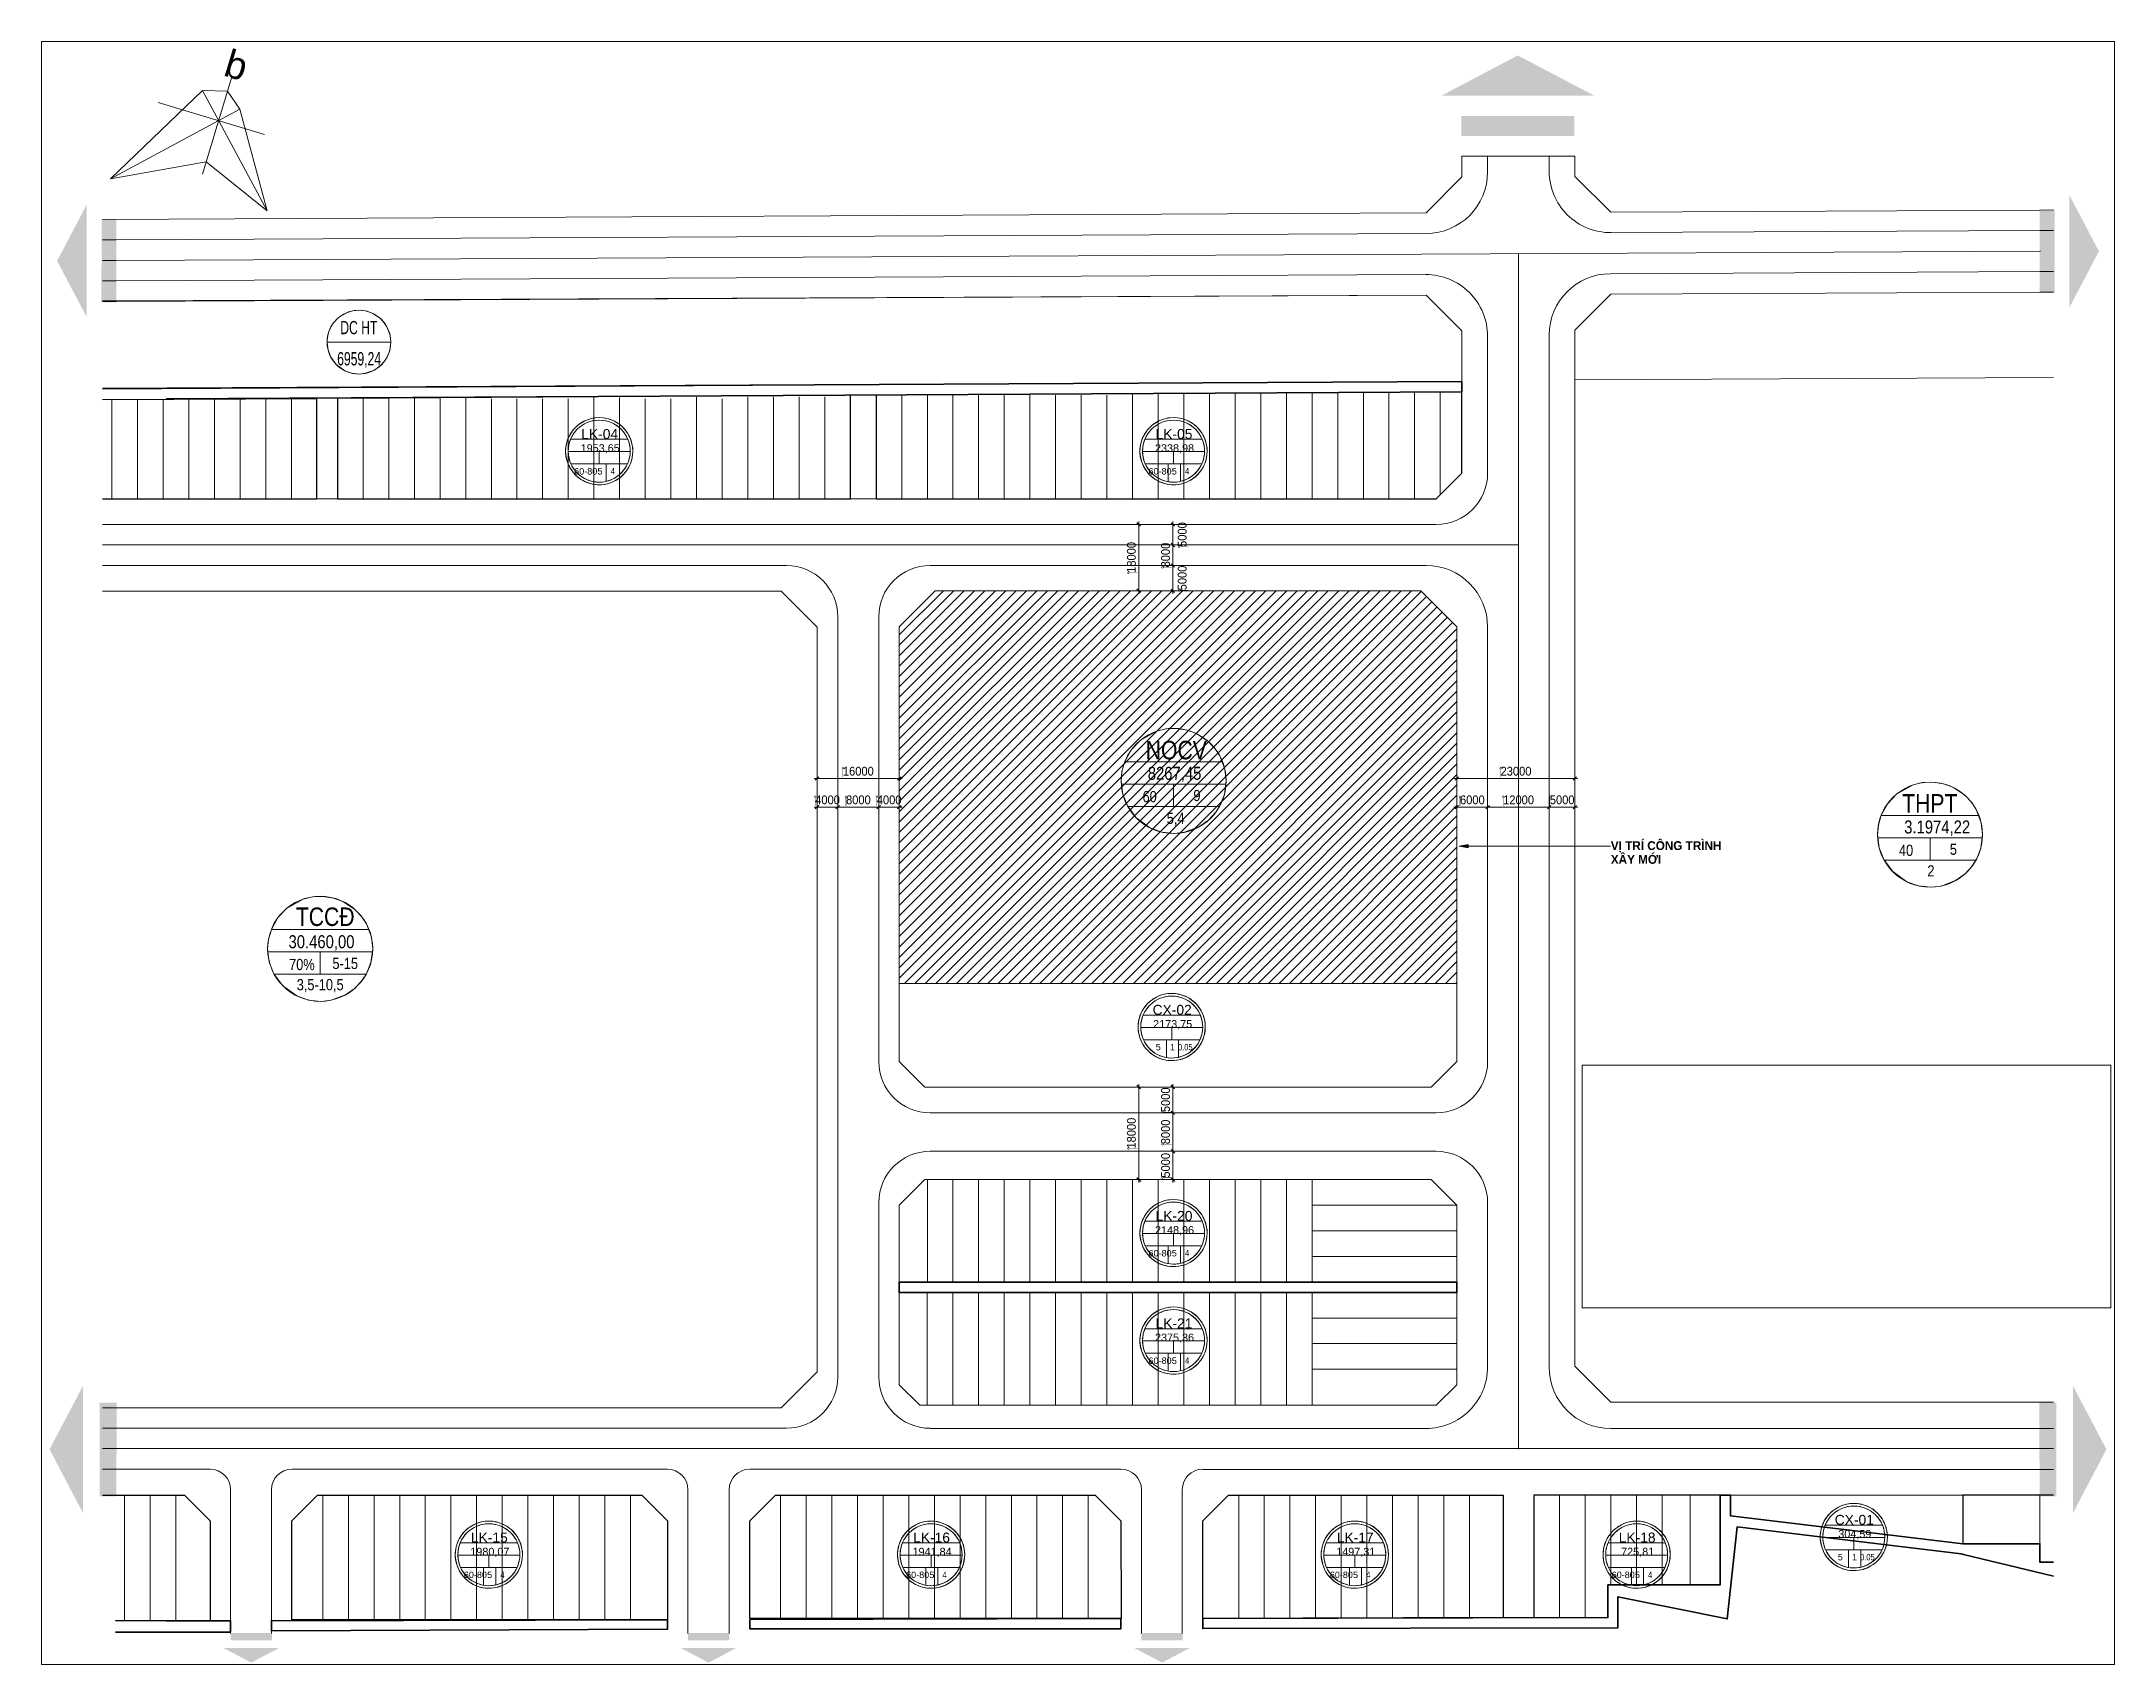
# Model space of a CAD drawing. Header units: millimetres. Extents: x 399718 to 787218, y 1067653 to 1371004.
import ezdxf

# ---------------------------------------------------------------- set-up
doc = ezdxf.new("R2010")
doc.units = ezdxf.units.MM
doc.linetypes.add('Dash', pattern=[6.35, 3.175, -3.175])
for name, color, linetype, lineweight in [('0-1', 7, 'Continuous', 9), ('1 qh hach', 7, 'Continuous', 9), ('1 qh Text', 7, 'Continuous', 9), ('1_vongtron', 7, 'Continuous', 9), ('A-ANNO-DIMS', 211, 'Continuous', 9), ('A-ANNO-DIMS-550', 211, 'Continuous', 9), ('A-DETL-GENF-1', 1, 'Continuous', 9), ('A-DETL-THIN', 151, 'Continuous', 9), ('G-ANNO-REFR', 1, 'Dash', 9), ('G-ANNO-TEXT-1', 7, 'Continuous', 9), ('Ha tang_A-1', 10, 'Continuous', 35), ('Hbaixe', 7, 'Continuous', 9), ('HcxanhDVO__', 7, 'Continuous', 9), ('HdcongcongDVO__', 7, 'Continuous', 9), ('Hdolienke__-1', 250, 'Continuous', 25), ('Htruongmamnon__', 7, 'Continuous', 9), ('NCV_TKCS_MB QUY HOACH_251209a_dwg-1', 7, 'Continuous', 9), ('p - net long duong', 7, 'Continuous', 9), ('P - VTCT', 7, 'Continuous', 9), ('p-net le duong', 7, 'Continuous', 9), ('TEXT', 7, 'Continuous', 9), ('TEXT-1', 7, 'Continuous', 18)]:
    doc.layers.add(name, color=color, linetype=linetype, lineweight=lineweight)
doc.styles.add('Arial', font='arial_0.ttf', dxfattribs={"height": 5116.114429})
doc.styles.add('Arial_1', font='arial_0.ttf', dxfattribs={"height": 1847.956793})
doc.styles.add('Arial_2', font='arial_0.ttf', dxfattribs={"height": 1446.65112})
doc.styles.add('Arial_3', font='arial_0.ttf', dxfattribs={"height": 1205.5426})
doc.styles.add('Arial_4', font='arial_0.ttf', dxfattribs={"width": 0.8, "height": 1205.5426})
doc.styles.add('Arial_5', font='arial_0.ttf', dxfattribs={"width": 0.9, "height": 1650})
doc.styles.add('Arial_B', font='arialbd_0.ttf', dxfattribs={"width": 0.95, "height": 1650})
doc.styles.add('VNI-Helve-Condense', font='VHELVCN.TTF', dxfattribs={"height": 2417.826304})
doc.styles.add('VNI-Helve-Condense_1', font='VHELVCN.TTF', dxfattribs={"height": 2086.338044})
doc.styles.add('VNI-Helve-Condense_2', font='VHELVCN.TTF', dxfattribs={"height": 3454.037577})
doc.styles.add('VNI-Helve-Condense_3', font='VHELVCN.TTF', dxfattribs={"width": 0.8, "height": 2474.151469})
doc.dimstyles.new('1_Dim_chi_tiet_khu_đất_2', dxfattribs={"dimscale": 304.8, "dimtxt": 1683.42801, "dimasz": 2.165354, "dimexe": 1.804462, "dimexo": 0.0625, "dimgap": 0.180446, "dimtad": 1, "dimdec": 0, "dimrnd": 5, "dimzin": 0, "dimdsep": 46, "dimtxsty": 'Arial_5', "dimblk1": 'OBLIQUE', "dimblk2": 'OBLIQUE', "dimsah": 1, "dimcen": 0.09, "dimdle": 1.804462, "dimazin": 0, "dimtfac": 1, "dimtdec": 4, "dimtix": 1, "dimtmove": 0, "dimatfit": 3, "dimfxl": 5.413386, "dimfxlon": 1, "dimtvp": 1, "dimtolj": 1, "dimtzin": 0, "dimarcsym": 2})
doc.dimstyles.new('1_Dim_chi_tiet_khu_đất_2_1', dxfattribs={"dimscale": 304.8, "dimtxt": 1683.42801, "dimasz": 2.165354, "dimexe": 1.804462, "dimexo": 0.0625, "dimgap": 0.180446, "dimtad": 1, "dimdec": 0, "dimrnd": 5, "dimzin": 0, "dimdsep": 46, "dimtxsty": 'Arial_5', "dimblk1": 'OBLIQUE', "dimblk2": 'OBLIQUE', "dimsah": 1, "dimcen": 0.09, "dimdle": 1.804462, "dimazin": 0, "dimtfac": 1, "dimtdec": 4, "dimtix": 1, "dimtmove": 2, "dimatfit": 3, "dimfxl": 5.413386, "dimfxlon": 1, "dimtvp": 1, "dimtolj": 1, "dimtzin": 0, "dimarcsym": 2})
picture_1 = doc.add_image_def('image1.pdf', size_in_pixel=(2095, 962))

msp = doc.modelspace()

# ---------------------------------------------------------------- texts
at = {"layer": 'G-ANNO-TEXT-1', "insert": (693064.9, 1221536.7), "char_height": 1650, "width": 21225.099, "attachment_point": 1, "line_spacing_factor": 0.936439, "style": 'Arial_B'}
msp.add_mtext('\\pt6270,12540,18810,25080,31350,37620,43890,50160,56430,62700,68970,75240,81510,87780,94050,1.00320E+005,1.06590E+005,1.12860E+005,1.19130E+005,1.25400E+005,1.31670E+005,1.37940E+005,1.44210E+005,1.50480E+005,1.56750E+005,1.63020E+005,1.69290E+005,1.75560E+005,1.81830E+005,1.88100E+005,1.94370E+005,2.00640E+005;VỊ TRÍ CÔNG TRÌNH\\PXÂY MỚI', dxfattribs=at)

# ---------------------------------------------------------------- blocks, each defined once
blk = doc.blocks.new('NCV_TKCS_MB QUY HOACH_251209a_dwg_mui ten-2645527-TỔNG THỂ_TOÀN DỰ ÁN')
at = {"layer": '1 qh Text'}
h = blk.add_hatch(color=256, dxfattribs=at)
h.paths.add_polyline_path([(665140, 1353320), (686228, 1353333), (686226, 1357099), (665138, 1357086)])
h.paths.add_polyline_path([(661370, 1360850), (689989, 1360867), (675675, 1368390)])
blk = doc.blocks.new('NCV_TKCS_MB QUY HOACH_251209a_dwg_VONG MG-2645528-TỔNG THỂ_TOÀN DỰ ÁN')
at = {"layer": '1_vongtron'}
for p, q in [((498182, 1294352), (509759, 1294352)), ((498621, 1296649), (509321, 1296649)), ((503971, 1292056), (503971, 1294352)), ((498688, 1292056), (509253, 1292056)), ((502985, 1292056), (502985, 1288723)), ((505254, 1292056), (505254, 1288782))]:
    blk.add_line(p, q, dxfattribs=at)
at = {"layer": '1_vongtron', "flags": 128}
blk.add_lwpolyline([(497969, 1292582), (498225, 1291895), (498389, 1291551), (498644, 1291104), (498889, 1290740), (499156, 1290398), (499481, 1290039), (499835, 1289704), (500110, 1289477), (500486, 1289206), (500960, 1288919), (501371, 1288714), (501828, 1288527), (502300, 1288376), (502859, 1288249), (503575, 1288163), (504289, 1288158), (504883, 1288217), (505687, 1288389), (506399, 1288639), (507039, 1288951), (507618, 1289318), (508058, 1289662), (508517, 1290098), (508846, 1290472), (509193, 1290942), (509486, 1291426), (509701, 1291860), (509915, 1292405), (510118, 1293146), (510251, 1294430), (510196, 1295256), (510100, 1295798), (509998, 1296194), (509855, 1296625), (509630, 1297152), (509473, 1297457), (509301, 1297750), (508974, 1298225), (508657, 1298610), (508370, 1298912), (508114, 1299149), (507619, 1299542), (507237, 1299794), (506525, 1300167), (505739, 1300456), (505145, 1300599), (504686, 1300669), (503971, 1300710), (503016, 1300637), (502327, 1300491), (501576, 1300235), (501116, 1300024), (500502, 1299666), (499933, 1299240), (499530, 1298871), (499177, 1298488), (498787, 1297975), (498562, 1297621), (498289, 1297105), (498042, 1296501), (497863, 1295892), (497788, 1295533), (497709, 1294913), (497691, 1294430), (497727, 1293754)], close=True, dxfattribs=at)
at = {"layer": '1_vongtron'}
blk.add_circle((503971, 1294430), 5792, dxfattribs=at)
for radius, start, end in [(6280, 135, 31.91739), (5792, 135, 31.91739), (6280, 31.91739, 135), (5792, 31.91739, 135)]:
    blk.add_arc((503971, 1294430), radius, start, end, dxfattribs=at)
blk = doc.blocks.new('NCV_TKCS_MB QUY HOACH_251209a_dwg_VT-2645529-TỔNG THỂ_TOÀN DỰ ÁN')
at = {"layer": 'P - VTCT'}
blk.add_line((453102, 1314800), (465020, 1314800), dxfattribs=at)
at = {"layer": 'P - VTCT', "flags": 128}
blk.add_lwpolyline([(459390, 1320758), (458192, 1320703), (457131, 1320445), (455250, 1319389), (454272, 1318354), (453526, 1317015), (453203, 1315895), (453102, 1314800), (453294, 1313309), (453820, 1311973), (454827, 1310615), (456425, 1309464), (457748, 1308995), (459174, 1308850), (460307, 1308981), (461939, 1309590), (463030, 1310363), (463840, 1311248), (464311, 1311988), (464818, 1313267), (465020, 1314816), (464869, 1316142), (464303, 1317643), (463790, 1318434), (462998, 1319281), (461649, 1320175), (460588, 1320568)], close=True, dxfattribs=at)
at = {"layer": 'P - VTCT'}
blk.add_circle((459061, 1314808), 5959, dxfattribs=at)
blk = doc.blocks.new('NCV_TKCS_MB QUY HOACH_251209a_dwg_mui ten-2645530-TỔNG THỂ_TOÀN DỰ ÁN')
at = {"layer": '1 qh Text'}
h = blk.add_hatch(color=256, dxfattribs=at)
h.paths.add_polyline_path([(609181, 1068013), (614421, 1070767), (603944, 1070773)])
h.paths.add_polyline_path([(613044, 1072146), (613044, 1073525), (605324, 1073529), (605324, 1072151)])
blk = doc.blocks.new('NCV_TKCS_MB QUY HOACH_251209a_dwg-1594891-TỔNG THỂ_TOÀN DỰ ÁN')
at = {"layer": '0-1'}
for p, q in [((411158, 1330081), (413708, 1330093)), ((413708, 1330093), (773237, 1331827)), ((675785, 1331357), (675785, 1107921)), ((773237, 1331827), (773382, 1331828)), ((413703, 1322421), (411158, 1322409)), ((773242, 1324157), (775779, 1324169)), ((411158, 1276901), (675785, 1276901)), ((411158, 1108001), (413745, 1108001)), ((413745, 1108001), (773191, 1108001)), ((773191, 1108001), (775779, 1108001))]:
    blk.add_line(p, q, dxfattribs=at)
at = {"layer": '0-1', "flags": 128}
for points in [[(411158, 1306048), (665238, 1307466), (665238, 1316920), (658527, 1323599), (413703, 1322421)], [(775779, 1308200), (686332, 1307764), (686332, 1317026), (693043, 1323770), (773242, 1324157)]]:
    blk.add_lwpolyline(points, dxfattribs=at)
for points in [[(611882, 1242603), (609909, 1242513), (608159, 1242089), (605060, 1240347), (603448, 1238642), (602218, 1236435), (601685, 1234590), (601520, 1232785), (601835, 1230328), (602702, 1228126), (604361, 1225889), (606994, 1223991), (609175, 1223219), (611525, 1222979), (613393, 1223194), (616083, 1224198), (617881, 1225472), (619215, 1226930), (619991, 1228149), (620827, 1230258), (621161, 1232811), (620912, 1234995), (619978, 1237469), (619134, 1238773), (617828, 1240170), (615606, 1241643), (613857, 1242290)], [(753277, 1232569), (751304, 1232479), (749554, 1232055), (746455, 1230314), (744843, 1228608), (743613, 1226401), (743080, 1224557), (742915, 1222751), (743230, 1220295), (744097, 1218093), (745756, 1215855), (748389, 1213958), (750570, 1213185), (752920, 1212945), (754788, 1213161), (757478, 1214165), (759276, 1215439), (760610, 1216897), (761386, 1218116), (762221, 1220224), (762556, 1222777), (762307, 1224961), (761373, 1227435), (760528, 1228739), (759223, 1230136), (757001, 1231610), (755252, 1232256)], [(452357, 1211226), (450384, 1211136), (448635, 1210711), (445535, 1208970), (443923, 1207264), (442694, 1205057), (442160, 1203213), (441995, 1201407), (442311, 1198951), (443177, 1196749), (444837, 1194511), (447469, 1192614), (449650, 1191842), (452000, 1191602), (453868, 1191817), (456558, 1192821), (458356, 1194095), (459691, 1195553), (460466, 1196772), (461302, 1198881), (461636, 1201433), (461387, 1203618), (460454, 1206092), (459609, 1207396), (458303, 1208792), (456081, 1210266), (454333, 1210912)]]:
    blk.add_lwpolyline(points, close=True, dxfattribs=at)
at = {"layer": '1 qh hach'}
blk.add_line((686333, 1307759), (775779, 1308197), dxfattribs=at)
at = {"layer": '1 qh hach', "flags": 128}
blk.add_lwpolyline([(775779, 1116676), (693058, 1116676), (686346, 1123387)], dxfattribs=at)
at = {"layer": 'Ha tang_A-1', "flags": 128}
for points in [[(411158, 1306169), (665238, 1307466), (665238, 1305548), (423058, 1304193)], [(775779, 1086775), (773258, 1086775), (773258, 1090222), (758877, 1090222), (715415, 1095461), (715415, 1099288), (713497, 1099288), (713497, 1082533), (692519, 1082533), (692519, 1076428), (616791, 1076253), (616791, 1074363), (694386, 1074528), (694386, 1080330), (714815, 1076194), (716654, 1093380), (758537, 1088334), (758957, 1088233), (775779, 1084200)], [(423058, 1075802), (435080, 1075832), (435080, 1073719), (413582, 1073719)]]:
    blk.add_lwpolyline(points, dxfattribs=at)
for points in [[(560060, 1139110), (664279, 1139110), (664279, 1137192), (560060, 1137192)], [(516734, 1076035), (516734, 1074242), (442702, 1073978), (442702, 1075850)], [(532103, 1076053), (601497, 1076235), (601497, 1074347), (532103, 1074347)]]:
    blk.add_lwpolyline(points, close=True, dxfattribs=at)
at = {"layer": 'Hbaixe'}
blk.add_line((773242, 1324157), (775779, 1324169), dxfattribs=at)
at = {"layer": 'Hbaixe', "flags": 128}
blk.add_lwpolyline([(787218, 1067653), (399718, 1067653), (399718, 1371004), (787218, 1371004)], close=True, dxfattribs=at)
blk.add_lwpolyline([(775779, 1308199), (686332, 1307759), (686332, 1317026), (693043, 1323770), (773242, 1324157)], dxfattribs=at)
at = {"layer": 'HcxanhDVO__', "flags": 128}
blk.add_lwpolyline([(758878, 1099282), (715415, 1099282), (715415, 1095461), (758877, 1090224), (758877, 1099282)], dxfattribs=at)
at = {"layer": 'HdcongcongDVO__'}
blk.add_line((413750, 1115658), (411158, 1115658), dxfattribs=at)
at = {"layer": 'HdcongcongDVO__', "flags": 128}
blk.add_lwpolyline([(411158, 1268272), (537981, 1268272), (544692, 1261560), (544692, 1122370), (537981, 1115658), (413750, 1115658)], dxfattribs=at)
at = {"layer": 'Hdolienke__-1'}
for p, q in [((411158, 1099335), (413740, 1099335)), ((775779, 1099280), (773196, 1099280))]:
    blk.add_line(p, q, dxfattribs=at)
at = {"layer": 'Hdolienke__-1', "flags": 128}
for points in [[(411158, 1285530), (451221, 1285530), (451221, 1304243), (411158, 1304047)], [(413740, 1099335), (426451, 1099335), (431245, 1094541), (431245, 1075832), (413582, 1075832)], [(773196, 1099280), (758878, 1099280), (758878, 1090224), (773259, 1090224), (773259, 1086775), (775779, 1086775)]]:
    blk.add_lwpolyline(points, dxfattribs=at)
for points in [[(550924, 1304909), (455045, 1304270), (455045, 1285530), (550924, 1285530)], [(665238, 1305548), (555718, 1304909), (555718, 1285530), (660444, 1285530), (665238, 1290324)], [(451335, 1099332), (511936, 1099332), (516734, 1094536), (516734, 1076035), (446537, 1076035), (446537, 1094539)], [(596695, 1099328), (601497, 1094531), (601545, 1076235), (532103, 1076235), (532103, 1094537), (536905, 1099328)], [(621573, 1099301), (672910, 1099301), (672910, 1076439), (616791, 1076253), (616791, 1094527)], [(713497, 1099288), (678663, 1099288), (678663, 1076429), (692519, 1076429), (692519, 1082533), (713497, 1082533)]]:
    blk.add_lwpolyline(points, close=True, dxfattribs=at)
at = {"layer": 'Htruongmamnon__', "flags": 128}
blk.add_lwpolyline([(775779, 1116676), (693058, 1116676), (686346, 1123387), (686346, 1307759), (775779, 1308197), (686333, 1307759), (686333, 1123387), (693058, 1116676)], close=True, dxfattribs=at)
at = {"layer": 'p - net long duong'}
for p, q in [((413710, 1333928), (411158, 1333916)), ((658582, 1335110), (413710, 1333928)), ((693099, 1335276), (773235, 1335663)), ((773235, 1335663), (775779, 1335675)), ((413705, 1326257), (411158, 1326245)), ((658471, 1327434), (413705, 1326257)), ((773240, 1327992), (692988, 1327605)), ((775779, 1328004), (773240, 1327992)), ((670032, 1290324), (670032, 1315929)), ((681538, 1316100), (681538, 1123259)), ((412869, 1304058), (412869, 1285530)), ((417663, 1304082), (417663, 1285530)), ((422457, 1304106), (422457, 1285530)), ((427251, 1304129), (427251, 1285530)), ((432045, 1304153), (432045, 1285530)), ((436839, 1304177), (436839, 1285530)), ((441633, 1304201), (441633, 1285530)), ((446427, 1304224), (446427, 1285530)), ((451221, 1304224), (451221, 1285530)), ((455045, 1304224), (455045, 1285530)), ((459839, 1304288), (459839, 1285530)), ((464633, 1304307), (464633, 1285530)), ((469427, 1304325), (469427, 1285530)), ((474221, 1304343), (474221, 1285530)), ((479015, 1304361), (479015, 1285530)), ((483809, 1304224), (483809, 1285530)), ((488603, 1304224), (488603, 1285530)), ((493397, 1304224), (493397, 1285530)), ((498191, 1304224), (498191, 1285530)), ((502985, 1304453), (502985, 1285530)), ((507779, 1304471), (507779, 1285530)), ((512573, 1304224), (512573, 1285530)), ((517367, 1304224), (517367, 1285530)), ((522161, 1304526), (522161, 1285530)), ((526955, 1304224), (526955, 1285530)), ((531748, 1304562), (531748, 1285530)), ((536542, 1304580), (536542, 1285530)), ((541336, 1304599), (541336, 1285530)), ((546130, 1304617), (546130, 1285530)), ((550924, 1304909), (550924, 1285530)), ((555718, 1304909), (555718, 1285530)), ((560512, 1304909), (560512, 1285530)), ((565306, 1304909), (565306, 1285530)), ((570100, 1304909), (570100, 1285530)), ((574894, 1304909), (574894, 1285530)), ((579688, 1304909), (579688, 1285530)), ((584482, 1304909), (584482, 1285530)), ((589276, 1304909), (589276, 1285530)), ((594070, 1304909), (594070, 1285530)), ((598864, 1304909), (598864, 1285530)), ((603658, 1305189), (603658, 1285530)), ((608452, 1305217), (608452, 1285530)), ((613246, 1305245), (613246, 1285530)), ((618040, 1305273), (618040, 1285530)), ((622834, 1305311), (622834, 1285530)), ((627628, 1305329), (627628, 1285530)), ((632422, 1305357), (632422, 1285530)), ((637216, 1305391), (637216, 1285530)), ((642010, 1305413), (642010, 1285530)), ((646804, 1305441), (646804, 1285530)), ((651598, 1305469), (651598, 1285530)), ((656392, 1305497), (656392, 1285530)), ((661186, 1305525), (661186, 1286272)), ((411158, 1280736), (660444, 1280736)), ((538967, 1273066), (411158, 1273066)), ((565813, 1273066), (658527, 1273066)), ((548555, 1121411), (548555, 1263478)), ((556225, 1180355), (556225, 1263478)), ((670032, 1261560), (670032, 1180355)), ((560059, 1197193), (560059, 1194962)), ((664271, 1194968), (664271, 1197193)), ((660444, 1170767), (565813, 1170767)), ((565813, 1163578), (660444, 1163578)), ((565306, 1158268), (565306, 1139092)), ((570100, 1158266), (570100, 1139090)), ((574894, 1158268), (574894, 1139092)), ((579688, 1158270), (579688, 1139094)), ((584482, 1158272), (584482, 1139096)), ((589276, 1158274), (589276, 1139098)), ((594070, 1158276), (594070, 1139100)), ((598864, 1158278), (598864, 1139102)), ((603658, 1158280), (603658, 1139104)), ((608452, 1158282), (608452, 1139106)), ((613246, 1158284), (613246, 1139108)), ((618040, 1158286), (618040, 1139110)), ((622834, 1158288), (622834, 1139112)), ((627628, 1158290), (627628, 1139114)), ((632422, 1158292), (632422, 1139116)), ((637216, 1158294), (637216, 1139118)), ((556225, 1121395), (556225, 1153990)), ((664275, 1153512), (637218, 1153512)), ((670032, 1153990), (670032, 1123273)), ((664277, 1148718), (637220, 1148718)), ((664279, 1143924), (637222, 1143924)), ((565305, 1116066), (565305, 1137254)), ((570099, 1116064), (570099, 1137252)), ((574893, 1116066), (574893, 1137250)), ((579687, 1116068), (579687, 1137248)), ((584481, 1116070), (584481, 1137246)), ((589275, 1116072), (589275, 1137244)), ((594069, 1116074), (594069, 1137242)), ((598863, 1116076), (598863, 1137240)), ((603657, 1116078), (603657, 1137238)), ((608451, 1116080), (608451, 1137236)), ((613245, 1116082), (613245, 1137234)), ((618039, 1116084), (618039, 1137232)), ((622833, 1116086), (622833, 1137230)), ((627627, 1116088), (627627, 1137228)), ((632421, 1116090), (632421, 1137226)), ((637215, 1116092), (637215, 1137224)), ((664279, 1132418), (637222, 1132418)), ((664277, 1127624), (637220, 1127624)), ((664275, 1122830), (637218, 1122830)), ((413748, 1111823), (411158, 1111823)), ((658522, 1111768), (565809, 1111768)), ((693043, 1111753), (773189, 1111753)), ((773189, 1111753), (775779, 1111753)), ((411158, 1104153), (413743, 1104153)), ((413743, 1104153), (431245, 1104153)), ((532103, 1104153), (601497, 1104153)), ((775779, 1104111), (773193, 1104111)), ((415255, 1099335), (415255, 1075832)), ((420049, 1099335), (420049, 1075832)), ((424843, 1099335), (424843, 1075832)), ((435080, 1100317), (435080, 1073529)), ((442702, 1100317), (442702, 1073525)), ((452293, 1099331), (452293, 1076035)), ((457087, 1099331), (457087, 1076035)), ((461881, 1099331), (461881, 1076035)), ((466675, 1099331), (466675, 1076035)), ((471469, 1099331), (471469, 1076035)), ((476263, 1099331), (476263, 1076035)), ((481057, 1099331), (481057, 1076035)), ((485851, 1099331), (485851, 1076035)), ((490645, 1099331), (490645, 1076035)), ((495439, 1099331), (495439, 1076035)), ((500233, 1099331), (500233, 1076035)), ((505027, 1099331), (505027, 1076035)), ((509821, 1099331), (509821, 1076035)), ((520569, 1073529), (520569, 1100317)), ((528267, 1073525), (528267, 1100317)), ((537861, 1099326), (537861, 1076235)), ((542655, 1099326), (542655, 1076235)), ((547449, 1099326), (547449, 1076235)), ((552243, 1099326), (552243, 1076235)), ((557037, 1099326), (557037, 1076235)), ((561831, 1099326), (561831, 1076235)), ((566625, 1099326), (566625, 1076235)), ((571419, 1099326), (571419, 1076235)), ((576213, 1099326), (576213, 1076235)), ((581007, 1099326), (581007, 1076235)), ((585801, 1099326), (585801, 1076235)), ((590595, 1099326), (590595, 1076235)), ((595389, 1099326), (595389, 1076235)), ((605332, 1100317), (605332, 1073529)), ((612956, 1100317), (612956, 1073525)), ((623503, 1099301), (623503, 1076253)), ((628297, 1099301), (628297, 1076253)), ((633091, 1099301), (633091, 1076253)), ((637885, 1099301), (637885, 1076253)), ((642679, 1099301), (642679, 1076253)), ((647473, 1099301), (647473, 1076253)), ((652267, 1099301), (652267, 1076253)), ((657061, 1099301), (657061, 1076253)), ((661855, 1099301), (661855, 1076253)), ((666649, 1099301), (666649, 1076253)), ((683457, 1099247), (683457, 1076428)), ((688251, 1099247), (688251, 1076428)), ((693045, 1099247), (693045, 1082533)), ((697838, 1099247), (697838, 1082533)), ((702632, 1099247), (702632, 1082533)), ((707906, 1099247), (707906, 1082533)), ((435080, 1073528), (435080, 1073455)), ((442702, 1073525), (442702, 1073455)), ((520569, 1073455), (520569, 1073528)), ((528267, 1073455), (528267, 1073525)), ((605332, 1073528), (605332, 1073455)), ((612956, 1073525), (612956, 1073455))]:
    blk.add_line(p, q, dxfattribs=at)
at = {"layer": 'p - net long duong', "flags": 128}
for points in [[(670032, 1346615), (670032, 1349569), (681538, 1349569), (681538, 1346781)], [(560059, 1194962), (560059, 1180384), (564844, 1175588), (659475, 1175588), (664271, 1180340), (664271, 1194962)], [(538967, 1111823), (430967, 1111823), (413748, 1111823)], [(516734, 1104153), (496814, 1104153), (446537, 1104153)], [(773193, 1104111), (675785, 1104111), (616791, 1104111)]]:
    blk.add_lwpolyline(points, dxfattribs=at)
blk.add_lwpolyline([(664278, 1194962), (664278, 1261627), (657567, 1268339), (566771, 1268339), (560059, 1261627), (560059, 1194962)], close=True, dxfattribs=at)
at = {"layer": 'p - net long duong'}
for centre, radius, start, end in [((658527, 1346615), 11506, 270.27635, 360), ((693043, 1346781), 11506, 180, 270.27635), ((658527, 1315929), 11506, 0, 90.27635), ((693043, 1316100), 11506, 90.27635, 180), ((660444, 1290324), 9588, 270, 0), ((538967, 1263478), 9588, 0, 90), ((565813, 1263478), 9588, 90, 180), ((658527, 1261560), 11506, 0, 90), ((565813, 1180355), 9588, 180, 270), ((660444, 1180355), 9588, 270, 0), ((565813, 1153990), 9588, 90, 180), ((660444, 1153990), 9588, 0, 90), ((538967, 1121411), 9588, 270, 0), ((565813, 1121395), 9588, 180, 269.97589), ((658527, 1123273), 11506, 269.97589, 0), ((693043, 1123259), 11506, 180, 270), ((431245, 1100317), 3835, 0, 90), ((446537, 1100317), 3835, 90, 180), ((516734, 1100317), 3835, 0, 90), ((532103, 1100317), 3835, 90, 180), ((601497, 1100317), 3835, 0, 90), ((616791, 1100317), 3835, 90, 180)]:
    blk.add_arc(centre, radius, start, end, dxfattribs=at)
at = {"layer": 'P - VTCT'}
for p, q in [((602204, 1236398), (620467, 1236398)), ((601521, 1232220), (621161, 1232220)), ((611347, 1228056), (611347, 1232233)), ((602747, 1228045), (619946, 1228045)), ((743599, 1226365), (761862, 1226365)), ((742916, 1222187), (762556, 1222187)), ((752741, 1218022), (752741, 1222200)), ((744142, 1218011), (761341, 1218011)), ((442679, 1205021), (460942, 1205021)), ((441996, 1200843), (461637, 1200843)), ((451822, 1196679), (451822, 1200856)), ((443222, 1196667), (460422, 1196667))]:
    blk.add_line(p, q, dxfattribs=at)
for centre in [(611340, 1232798), (752735, 1222764), (451816, 1201420)]:
    blk.add_circle(centre, 9820, dxfattribs=at)
at = {"layer": 'p-net le duong'}
for p, q in [((773238, 1339498), (775779, 1339510)), ((413703, 1322527), (411158, 1322516)), ((773242, 1324157), (775779, 1324169)), ((411158, 1306169), (665238, 1307466)), ((424681, 1304202), (501384, 1304631)), ((506178, 1304658), (582882, 1305087)), ((587676, 1305114), (665249, 1305548)), ((560060, 1139110), (664279, 1139110)), ((560060, 1137192), (664279, 1137192)), ((758877, 1090224), (758877, 1099282)), ((773258, 1099102), (773258, 1099280)), ((773258, 1086775), (773258, 1099102)), ((423058, 1075811), (431245, 1075832)), ((446537, 1075850), (516734, 1076035)), ((532103, 1076053), (601497, 1076235)), ((616791, 1076253), (690147, 1076436))]:
    blk.add_line(p, q, dxfattribs=at)
at = {"layer": 'p-net le duong', "flags": 128}
for points in [[(411158, 1337751), (658527, 1338945), (665238, 1345688), (665238, 1349569), (686332, 1349569), (686332, 1345790), (693043, 1339111), (773233, 1339498)], [(423058, 1285530), (660444, 1285530), (665238, 1290324), (665238, 1316920), (658527, 1323599), (413703, 1322527)], [(775779, 1116677), (693057, 1116677), (686345, 1123389), (686345, 1307761), (686345, 1317026), (693043, 1323770), (773242, 1324157)], [(773242, 1324157), (693043, 1323770), (773242, 1324157)], [(773242, 1324157), (693043, 1323770), (773242, 1324157)], [(773242, 1324157), (775779, 1324169), (773242, 1324157)], [(773242, 1324157), (775779, 1324169), (773242, 1324157)], [(686332, 1307761), (775779, 1308198), (686332, 1307764)], [(423058, 1268272), (537981, 1268272), (544692, 1261560), (544692, 1122370), (537981, 1115658), (423058, 1115658)]]:
    blk.add_lwpolyline(points, dxfattribs=at)
blk.add_lwpolyline([(664279, 1119934), (664279, 1153492), (659485, 1158286), (564854, 1158286), (560060, 1153492), (560060, 1119934), (563896, 1116099), (660444, 1116099)], close=True, dxfattribs=at)
at = {"layer": 'TEXT'}
for p, q in [((435324, 1364389), (429844, 1346196)), ((441910, 1339359), (429844, 1361827)), ((412640, 1345351), (436792, 1358322)), ((421536, 1359621), (441383, 1353643))]:
    blk.add_line(p, q, dxfattribs=at)
at = {"layer": 'TEXT', "flags": 128}
blk.add_lwpolyline([(434515, 1361704), (436792, 1358322), (441910, 1339359), (430531, 1348477), (412640, 1345351), (429844, 1361827), (434515, 1361704), (436792, 1358322), (441910, 1339359), (430531, 1348477), (412640, 1345351), (429844, 1361827)], close=True, dxfattribs=at)
for name, p in [('NCV_TKCS_MB QUY HOACH_251209a_dwg_mui ten-2645527-TỔNG THỂ_TOÀN DỰ ÁN', (0, 0)), ('NCV_TKCS_MB QUY HOACH_251209a_dwg_VT-2645529-TỔNG THỂ_TOÀN DỰ ÁN', (0, 0)), ('NCV_TKCS_MB QUY HOACH_251209a_dwg_VONG MG-2645528-TỔNG THỂ_TOÀN DỰ ÁN', (0, 0)), ('NCV_TKCS_MB QUY HOACH_251209a_dwg_VONG MG-2645528-TỔNG THỂ_TOÀN DỰ ÁN', (107355, 0)), ('NCV_TKCS_MB QUY HOACH_251209a_dwg_VONG MG-2645528-TỔNG THỂ_TOÀN DỰ ÁN', (107014, -107627)), ('NCV_TKCS_MB QUY HOACH_251209a_dwg_VONG MG-2645528-TỔNG THỂ_TOÀN DỰ ÁN', (107355, -146140)), ('NCV_TKCS_MB QUY HOACH_251209a_dwg_VONG MG-2645528-TỔNG THỂ_TOÀN DỰ ÁN', (107355, -166226)), ('NCV_TKCS_MB QUY HOACH_251209a_dwg_VONG MG-2645528-TỔNG THỂ_TOÀN DỰ ÁN', (234514, -202944)), ('NCV_TKCS_MB QUY HOACH_251209a_dwg_VONG MG-2645528-TỔNG THỂ_TOÀN DỰ ÁN', (-20622, -206249)), ('NCV_TKCS_MB QUY HOACH_251209a_dwg_VONG MG-2645528-TỔNG THỂ_TOÀN DỰ ÁN', (62039, -206249)), ('NCV_TKCS_MB QUY HOACH_251209a_dwg_VONG MG-2645528-TỔNG THỂ_TOÀN DỰ ÁN', (141236, -206249)), ('NCV_TKCS_MB QUY HOACH_251209a_dwg_VONG MG-2645528-TỔNG THỂ_TOÀN DỰ ÁN', (193921, -206249)), ('NCV_TKCS_MB QUY HOACH_251209a_dwg_mui ten-2645530-TỔNG THỂ_TOÀN DỰ ÁN', (-170252, 0)), ('NCV_TKCS_MB QUY HOACH_251209a_dwg_mui ten-2645530-TỔNG THỂ_TOÀN DỰ ÁN', (-84763, 0)), ('NCV_TKCS_MB QUY HOACH_251209a_dwg_mui ten-2645530-TỔNG THỂ_TOÀN DỰ ÁN', (0, 0))]:
    blk.add_blockref(name, p)
at = {"rotation": 270}
for name, p, xscale, yscale, zscale in [('NCV_TKCS_MB QUY HOACH_251209a_dwg_mui ten-2645527-TỔNG THỂ_TOÀN DỰ ÁN', (-221098, 1828229), 0.7347341992996161, 0.7347341992996161, 0.7347341992996161), ('NCV_TKCS_MB QUY HOACH_251209a_dwg_mui ten-2645530-TỔNG THỂ_TOÀN DỰ ÁN', (-1740843, 2552625), 2.006983396021428, 2.006983396021428, 2.006983396021428), ('NCV_TKCS_MB QUY HOACH_251209a_dwg_mui ten-2645530-TỔNG THỂ_TOÀN DỰ ÁN', (-2022687, 2490442), 2.269558013982226, 2.269558013982226, 2.269558013982226), ('NCV_TKCS_MB QUY HOACH_251209a_dwg_mui ten-2645527-TỔNG THỂ_TOÀN DỰ ÁN', (-351234, 1669262), 0.8308598334559685, 0.8308598334559685, 0.8308598334559685)]:
    blk.add_blockref(name, p, dxfattribs=dict(at, xscale=xscale, yscale=yscale, zscale=zscale))
at = {"layer": '1_vongtron', "attachment_point": 2, "line_spacing_factor": 0.941778}
for s, insert, char_height, width, style in [('LK-04', (504061, 1298566), 1848, 6816.66, 'Arial_1'), ('LK-05', (611416, 1298566), 1848, 6816.66, 'Arial_1'), ('1953,65', (504156, 1295723), 1446.7, 7077.52, 'Arial_2'), ('2338,98', (611511, 1295723), 1446.7, 7077.52, 'Arial_2'), ('60-80', (501456, 1291269), 1205.5, 4169.02, 'Arial_3'), ('5', (504113, 1291271), 1206, 907.37, 'Arial_3'), ('4', (506507, 1291279), 1206, 723.45, 'Arial_4'), ('60-80', (608812, 1291269), 1205.5, 4169.02, 'Arial_3'), ('5', (611468, 1291271), 1206, 907.37, 'Arial_3'), ('4', (613862, 1291279), 1206, 723.45, 'Arial_4'), ('CX-02', (611075, 1190939), 1848, 7301.18, 'Arial_1'), ('2173,75', (611169, 1188096), 1446.7, 7077.52, 'Arial_2'), ('5', (608470, 1183642), 1206, 907.37, 'Arial_3'), ('1', (611127, 1183644), 1206, 907.37, 'Arial_3'), ('0.05', (613520, 1183652), 1205.5, 2525.93, 'Arial_4'), ('LK-20', (611416, 1152426), 1848, 6816.66, 'Arial_1'), ('2148,96', (611511, 1149583), 1446.7, 7077.52, 'Arial_2'), ('60-80', (608812, 1145129), 1205.5, 4169.02, 'Arial_3'), ('5', (611468, 1145131), 1206, 907.37, 'Arial_3'), ('4', (613862, 1145138), 1206, 723.45, 'Arial_4'), ('LK-21', (611416, 1132340), 1848, 6816.66, 'Arial_1'), ('2375,36', (611511, 1129497), 1446.7, 7077.52, 'Arial_2'), ('60-80', (608812, 1125043), 1205.5, 4169.02, 'Arial_3'), ('5', (611468, 1125045), 1206, 907.37, 'Arial_3'), ('4', (613862, 1125052), 1206, 723.45, 'Arial_4'), ('CX-01', (738575, 1095623), 1848, 7301.18, 'Arial_1'), ('304,59', (738669, 1092780), 1446.7, 5988.67, 'Arial_2'), ('1980,07', (483534, 1089474), 1446.7, 7077.52, 'Arial_2'), ('LK-15', (483439, 1092317), 1848, 6816.66, 'Arial_1'), ('1941,84', (566195, 1089474), 1446.7, 7077.52, 'Arial_2'), ('LK-16', (566100, 1092317), 1848, 6816.66, 'Arial_1'), ('1497,31', (645391, 1089474), 1446.7, 7077.52, 'Arial_2'), ('LK-17', (645296, 1092317), 1848, 6816.66, 'Arial_1'), ('LK-18', (697982, 1092317), 1848, 6816.66, 'Arial_1'), ('725,81', (698077, 1089474), 1446.7, 5988.67, 'Arial_2'), ('60-80', (480834, 1085020), 1205.5, 4169.02, 'Arial_3'), ('5', (483491, 1085022), 1206, 907.37, 'Arial_3'), ('4', (485885, 1085030), 1206, 723.45, 'Arial_4'), ('60-80', (563496, 1085020), 1205.5, 4169.02, 'Arial_3'), ('5', (566152, 1085022), 1206, 907.37, 'Arial_3'), ('4', (568546, 1085030), 1206, 723.45, 'Arial_4'), ('60-80', (642692, 1085020), 1205.5, 4169.02, 'Arial_3'), ('5', (645348, 1085022), 1206, 907.37, 'Arial_3'), ('4', (647742, 1085030), 1206, 723.45, 'Arial_4'), ('60-80', (695378, 1085020), 1205.5, 4169.02, 'Arial_3'), ('5', (698034, 1085022), 1206, 907.37, 'Arial_3'), ('4', (700428, 1085030), 1206, 723.45, 'Arial_4'), ('5', (735970, 1088325), 1206, 907.37, 'Arial_3'), ('1', (738627, 1088328), 1206, 907.37, 'Arial_3'), ('0.05', (741021, 1088335), 1205.5, 2525.93, 'Arial_4')]:
    blk.add_mtext(s, dxfattribs=dict(at, insert=insert, char_height=char_height, width=width, style=style))
at = {"layer": 'P - VTCT', "char_height": 2474.2, "attachment_point": 2, "line_spacing_factor": 1.081022, "style": 'VNI-Helve-Condense_3'}
for s, insert, width in [('DC HT', (459040, 1318766), 8314.83), ('6959,24', (459094, 1312942), 10300.47)]:
    blk.add_mtext(s, dxfattribs=dict(at, insert=insert, width=width))
at = {"layer": 'TEXT', "attachment_point": 1, "line_spacing_factor": 1.081022}
for s, insert, char_height, width, style in [('NOCV', (606128, 1240290), 3454, 12777.37, 'VNI-Helve-Condense_2'), ('8267,45', (606510, 1235436), 2417.8, 12825.02, 'VNI-Helve-Condense'), ('60', (605530, 1230904), 2086.3, 3401.11, 'VNI-Helve-Condense_1'), ('9', (615035, 1231110), 2086, 1700.55, 'VNI-Helve-Condense_1'), ('THPT', (747522, 1230330), 3454, 12214.3, 'VNI-Helve-Condense_2'), ('5,4', (610060, 1226853), 2086.3, 4264.47, 'VNI-Helve-Condense_1'), ('3.1974,22', (747905, 1225402), 2417.8, 15796.3, 'VNI-Helve-Condense'), ('40', (746925, 1220870), 2086.3, 3401.11, 'VNI-Helve-Condense_1'), ('5', (756430, 1221077), 2086, 1700.55, 'VNI-Helve-Condense_1'), ('2', (752231, 1217031), 2086, 1700.55, 'VNI-Helve-Condense_1'), ('TCCÑ', (447263, 1209148), 3454, 12517.49, 'VNI-Helve-Condense_2'), ('30.460,00', (445903, 1203954), 2417.8, 15796.3, 'VNI-Helve-Condense'), ('70%', (446005, 1199526), 2086.3, 6226.65, 'VNI-Helve-Condense_1'), ('5-15', (454104, 1199738), 2086.3, 6252.81, 'VNI-Helve-Condense_1'), ('3,5-10,5', (447431, 1195764), 2086.3, 11380.63, 'VNI-Helve-Condense_1')]:
    blk.add_mtext(s, dxfattribs=dict(at, insert=insert, char_height=char_height, width=width, style=style))
at = {"layer": 'TEXT-1', "insert": (434988, 1369609), "char_height": 5116, "width": 3954.81, "attachment_point": 1, "rotation": 343.23792, "line_spacing_factor": 0.941778, "style": 'Arial'}
blk.add_mtext('b', dxfattribs=at)
blk = doc.blocks.new('DIMBLOCK1-TỔNG THỂ_TOÀN DỰ ÁN')
at = {"layer": 'A-ANNO-DIMS-550'}
for p, q in [((612845, 1175588), (610645, 1175588)), ((611195, 1176138), (611195, 1170767)), ((611195, 1175588), (612845, 1175588)), ((612845, 1170767), (610645, 1170767)), ((611195, 1170767), (612845, 1170767))]:
    blk.add_line(p, q, dxfattribs=at)
at = {"layer": 'A-ANNO-DIMS-550', "lineweight": 25}
for p, q in [((611195, 1175588), (610865, 1175918)), ((611195, 1175588), (611525, 1175258)), ((611195, 1170767), (610865, 1171097)), ((611195, 1170767), (611525, 1170437))]:
    blk.add_line(p, q, dxfattribs=at)
at = {"layer": 'A-ANNO-DIMS-550', "color": 0, "insert": (608998, 1170898), "char_height": 1650, "width": 5469.85, "attachment_point": 1, "rotation": 90, "line_spacing_factor": 0.941778, "style": 'Arial_5'}
blk.add_mtext('\u206e5000', dxfattribs=at)
blk = doc.blocks.new('_Oblique')
at = {"color": 0, "linetype": 'ByBlock', "lineweight": -2}
blk.add_line((-0.5, -0.5), (0.5, 0.5), dxfattribs=at)
blk = doc.blocks.new('DIMBLOCK2-TỔNG THỂ_TOÀN DỰ ÁN')
at = {"layer": 'A-ANNO-DIMS-550'}
for p, q in [((612845, 1170767), (610645, 1170767)), ((611195, 1170767), (611195, 1163578)), ((611195, 1170767), (612845, 1170767)), ((612845, 1163578), (610645, 1163578)), ((611195, 1163578), (612845, 1163578))]:
    blk.add_line(p, q, dxfattribs=at)
at = {"layer": 'A-ANNO-DIMS-550', "lineweight": 25}
for p, q in [((611195, 1170767), (610865, 1171097)), ((611195, 1170767), (611525, 1170437)), ((611195, 1163578), (610865, 1163908)), ((611195, 1163578), (611525, 1163248))]:
    blk.add_line(p, q, dxfattribs=at)
at = {"layer": 'A-ANNO-DIMS-550', "color": 0, "insert": (608998, 1164894), "char_height": 1650, "width": 5469.85, "attachment_point": 1, "rotation": 90, "line_spacing_factor": 0.941778, "style": 'Arial_5'}
blk.add_mtext('\u206e8000', dxfattribs=at)
blk = doc.blocks.new('DIMBLOCK3-TỔNG THỂ_TOÀN DỰ ÁN')
at = {"layer": 'A-ANNO-DIMS-550'}
for p, q in [((612845, 1163578), (610645, 1163578)), ((611195, 1163578), (611195, 1157736)), ((611195, 1163578), (612845, 1163578)), ((612845, 1158286), (610645, 1158286)), ((611195, 1158286), (612845, 1158286))]:
    blk.add_line(p, q, dxfattribs=at)
at = {"layer": 'A-ANNO-DIMS-550', "lineweight": 25}
for p, q in [((611195, 1163578), (610865, 1163908)), ((611195, 1163578), (611525, 1163248)), ((611195, 1158286), (610865, 1158616)), ((611195, 1158286), (611525, 1157956))]:
    blk.add_line(p, q, dxfattribs=at)
at = {"layer": 'A-ANNO-DIMS-550', "color": 0, "insert": (608998, 1158653), "char_height": 1650, "width": 5469.85, "attachment_point": 1, "rotation": 90, "line_spacing_factor": 0.941778, "style": 'Arial_5'}
blk.add_mtext('\u206e5000', dxfattribs=at)
blk = doc.blocks.new('DIMBLOCK4-TỔNG THỂ_TOÀN DỰ ÁN')
at = {"layer": 'A-ANNO-DIMS-550'}
for p, q in [((606463, 1175588), (604263, 1175588)), ((604813, 1176138), (604813, 1157736)), ((604813, 1175588), (606463, 1175588)), ((606463, 1158286), (604263, 1158286)), ((604813, 1158286), (606463, 1158286))]:
    blk.add_line(p, q, dxfattribs=at)
at = {"layer": 'A-ANNO-DIMS-550', "lineweight": 25}
for p, q in [((604813, 1175588), (604483, 1175918)), ((604813, 1175588), (605143, 1175258)), ((604813, 1158286), (604483, 1158616)), ((604813, 1158286), (605143, 1157956))]:
    blk.add_line(p, q, dxfattribs=at)
at = {"layer": 'A-ANNO-DIMS-550', "color": 0, "insert": (602616, 1164088), "char_height": 1650, "width": 6837.31, "attachment_point": 1, "rotation": 90, "line_spacing_factor": 0.941778, "style": 'Arial_5'}
blk.add_mtext('\u206e18000', dxfattribs=at)
blk = doc.blocks.new('DIMBLOCK5-TỔNG THỂ_TOÀN DỰ ÁN')
at = {"layer": 'A-ANNO-DIMS-550'}
for p, q in [((544142, 1233250), (560609, 1233250)), ((544692, 1234900), (544692, 1232700)), ((544692, 1233250), (544692, 1234900)), ((560059, 1231600), (560059, 1233800)), ((560059, 1233250), (560059, 1231600))]:
    blk.add_line(p, q, dxfattribs=at)
at = {"layer": 'A-ANNO-DIMS-550', "lineweight": 25}
for p, q in [((544692, 1233250), (544362, 1232920)), ((544692, 1233250), (545022, 1233580)), ((560059, 1233250), (559729, 1232920)), ((560059, 1233250), (560389, 1233580))]:
    blk.add_line(p, q, dxfattribs=at)
at = {"layer": 'A-ANNO-DIMS-550', "color": 0, "insert": (549527, 1235447), "char_height": 1650, "width": 6837.31, "attachment_point": 1, "line_spacing_factor": 0.941778, "style": 'Arial_5'}
blk.add_mtext('\u206e16000', dxfattribs=at)
blk = doc.blocks.new('DIMBLOCK6-TỔNG THỂ_TOÀN DỰ ÁN')
at = {"layer": 'A-ANNO-DIMS-550'}
for p, q in [((544692, 1229539), (544692, 1227339)), ((544692, 1227889), (544692, 1229539)), ((548555, 1229539), (548555, 1227339)), ((548555, 1227889), (548555, 1229539)), ((544142, 1227889), (548555, 1227889))]:
    blk.add_line(p, q, dxfattribs=at)
at = {"layer": 'A-ANNO-DIMS-550', "lineweight": 25}
for p, q in [((544692, 1227889), (544362, 1227559)), ((544692, 1227889), (545022, 1228219)), ((548555, 1227889), (548225, 1227559)), ((548555, 1227889), (548885, 1228219))]:
    blk.add_line(p, q, dxfattribs=at)
at = {"layer": 'A-ANNO-DIMS-550', "color": 0, "insert": (544344, 1230086), "char_height": 1650, "width": 5469.85, "attachment_point": 1, "line_spacing_factor": 0.941778, "style": 'Arial_5'}
blk.add_mtext('\u206e4000', dxfattribs=at)
blk = doc.blocks.new('DIMBLOCK7-TỔNG THỂ_TOÀN DỰ ÁN')
at = {"layer": 'A-ANNO-DIMS-550'}
for p, q in [((548555, 1229539), (548555, 1227339)), ((548555, 1227889), (548555, 1229539)), ((556225, 1229539), (556225, 1227339)), ((556225, 1227889), (556225, 1229539)), ((548555, 1227889), (556225, 1227889))]:
    blk.add_line(p, q, dxfattribs=at)
at = {"layer": 'A-ANNO-DIMS-550', "lineweight": 25}
for p, q in [((548555, 1227889), (548225, 1227559)), ((548555, 1227889), (548885, 1228219)), ((556225, 1227889), (555895, 1227559)), ((556225, 1227889), (556555, 1228219))]:
    blk.add_line(p, q, dxfattribs=at)
at = {"layer": 'A-ANNO-DIMS-550', "color": 0, "insert": (550111, 1230086), "char_height": 1650, "width": 5469.85, "attachment_point": 1, "line_spacing_factor": 0.941778, "style": 'Arial_5'}
blk.add_mtext('\u206e8000', dxfattribs=at)
blk = doc.blocks.new('DIMBLOCK8-TỔNG THỂ_TOÀN DỰ ÁN')
at = {"layer": 'A-ANNO-DIMS-550'}
for p, q in [((556225, 1229539), (556225, 1227339)), ((556225, 1227889), (556225, 1229539)), ((560059, 1226239), (560059, 1228439)), ((556225, 1227889), (560609, 1227889)), ((560059, 1227889), (560059, 1226239))]:
    blk.add_line(p, q, dxfattribs=at)
at = {"layer": 'A-ANNO-DIMS-550', "lineweight": 25}
for p, q in [((556225, 1227889), (555895, 1227559)), ((556225, 1227889), (556555, 1228219)), ((560059, 1227889), (559729, 1227559)), ((560059, 1227889), (560389, 1228219))]:
    blk.add_line(p, q, dxfattribs=at)
at = {"layer": 'A-ANNO-DIMS-550', "color": 0, "insert": (555863, 1230086), "char_height": 1650, "width": 5469.85, "attachment_point": 1, "line_spacing_factor": 0.941778, "style": 'Arial_5'}
blk.add_mtext('\u206e4000', dxfattribs=at)
blk = doc.blocks.new('DIMBLOCK9-TỔNG THỂ_TOÀN DỰ ÁN')
at = {"layer": 'A-ANNO-DIMS-550'}
for p, q in [((663721, 1233250), (686896, 1233250)), ((664271, 1231600), (664271, 1233800)), ((664271, 1233250), (664271, 1231600)), ((686346, 1234900), (686346, 1232700)), ((686346, 1233250), (686346, 1234900))]:
    blk.add_line(p, q, dxfattribs=at)
at = {"layer": 'A-ANNO-DIMS-550', "lineweight": 25}
for p, q in [((664271, 1233250), (663941, 1232920)), ((664271, 1233250), (664601, 1233580)), ((686346, 1233250), (686016, 1232920)), ((686346, 1233250), (686676, 1233580))]:
    blk.add_line(p, q, dxfattribs=at)
at = {"layer": 'A-ANNO-DIMS-550', "color": 0, "insert": (672460, 1235447), "char_height": 1650, "width": 6837.31, "attachment_point": 1, "line_spacing_factor": 0.941778, "style": 'Arial_5'}
blk.add_mtext('\u206e23000', dxfattribs=at)
blk = doc.blocks.new('DIMBLOCK10-TỔNG THỂ_TOÀN DỰ ÁN')
at = {"layer": 'A-ANNO-DIMS-550'}
for p, q in [((664271, 1226239), (664271, 1228439)), ((670032, 1229539), (670032, 1227339)), ((670032, 1227889), (670032, 1229539)), ((663721, 1227889), (670032, 1227889)), ((664271, 1227889), (664271, 1226239))]:
    blk.add_line(p, q, dxfattribs=at)
at = {"layer": 'A-ANNO-DIMS-550', "lineweight": 25}
for p, q in [((664271, 1227889), (663941, 1227559)), ((664271, 1227889), (664601, 1228219)), ((670032, 1227889), (669702, 1227559)), ((670032, 1227889), (670362, 1228219))]:
    blk.add_line(p, q, dxfattribs=at)
at = {"layer": 'A-ANNO-DIMS-550', "color": 0, "insert": (664873, 1230086), "char_height": 1650, "width": 5469.85, "attachment_point": 1, "line_spacing_factor": 0.941778, "style": 'Arial_5'}
blk.add_mtext('\u206e6000', dxfattribs=at)
blk = doc.blocks.new('DIMBLOCK11-TỔNG THỂ_TOÀN DỰ ÁN')
at = {"layer": 'A-ANNO-DIMS-550'}
for p, q in [((670032, 1229539), (670032, 1227339)), ((670032, 1227889), (670032, 1229539)), ((681538, 1229539), (681538, 1227339)), ((681538, 1227889), (681538, 1229539)), ((670032, 1227889), (681538, 1227889))]:
    blk.add_line(p, q, dxfattribs=at)
at = {"layer": 'A-ANNO-DIMS-550', "lineweight": 25}
for p, q in [((670032, 1227889), (669702, 1227559)), ((670032, 1227889), (670362, 1228219)), ((681538, 1227889), (681208, 1227559)), ((681538, 1227889), (681868, 1228219))]:
    blk.add_line(p, q, dxfattribs=at)
at = {"layer": 'A-ANNO-DIMS-550', "color": 0, "insert": (672936, 1230086), "char_height": 1650, "width": 6837.31, "attachment_point": 1, "line_spacing_factor": 0.941778, "style": 'Arial_5'}
blk.add_mtext('\u206e12000', dxfattribs=at)
blk = doc.blocks.new('DIMBLOCK12-TỔNG THỂ_TOÀN DỰ ÁN')
at = {"layer": 'A-ANNO-DIMS-550'}
for p, q in [((681538, 1229539), (681538, 1227339)), ((681538, 1227889), (681538, 1229539)), ((686346, 1229539), (686346, 1227339)), ((686346, 1227889), (686346, 1229539)), ((681538, 1227889), (686896, 1227889))]:
    blk.add_line(p, q, dxfattribs=at)
at = {"layer": 'A-ANNO-DIMS-550', "lineweight": 25}
for p, q in [((681538, 1227889), (681208, 1227559)), ((681538, 1227889), (681868, 1228219)), ((686346, 1227889), (686016, 1227559)), ((686346, 1227889), (686676, 1228219))]:
    blk.add_line(p, q, dxfattribs=at)
at = {"layer": 'A-ANNO-DIMS-550', "color": 0, "insert": (681663, 1230086), "char_height": 1650, "width": 5469.85, "attachment_point": 1, "line_spacing_factor": 0.941778, "style": 'Arial_5'}
blk.add_mtext('\u206e5000', dxfattribs=at)
blk = doc.blocks.new('DIMBLOCK13-TỔNG THỂ_TOÀN DỰ ÁN')
at = {"layer": 'A-ANNO-DIMS-550'}
for p, q in [((606463, 1280736), (604263, 1280736)), ((604813, 1281286), (604813, 1267789)), ((604813, 1280736), (606463, 1280736)), ((606463, 1268339), (604263, 1268339)), ((604813, 1268339), (606463, 1268339))]:
    blk.add_line(p, q, dxfattribs=at)
at = {"layer": 'A-ANNO-DIMS-550', "lineweight": 25}
for p, q in [((604813, 1280736), (604483, 1281066)), ((604813, 1280736), (605143, 1280406)), ((604813, 1268339), (604483, 1268669)), ((604813, 1268339), (605143, 1268009))]:
    blk.add_line(p, q, dxfattribs=at)
at = {"layer": 'A-ANNO-DIMS-550', "color": 0, "insert": (602616, 1271689), "char_height": 1650, "width": 6837.31, "attachment_point": 1, "rotation": 90, "line_spacing_factor": 0.941778, "style": 'Arial_5'}
blk.add_mtext('\u206e18000', dxfattribs=at)
blk = doc.blocks.new('DIMBLOCK14-TỔNG THỂ_TOÀN DỰ ÁN')
at = {"layer": 'A-ANNO-DIMS-550'}
for p, q in [((609545, 1273066), (611745, 1273066)), ((611195, 1273066), (609545, 1273066)), ((611195, 1267789), (611195, 1273066)), ((609545, 1268339), (611745, 1268339)), ((611195, 1268339), (609545, 1268339))]:
    blk.add_line(p, q, dxfattribs=at)
at = {"layer": 'A-ANNO-DIMS-550', "lineweight": 25}
for p, q in [((611195, 1273066), (610865, 1273396)), ((611195, 1273066), (611525, 1272736)), ((611195, 1268339), (610865, 1268669)), ((611195, 1268339), (611525, 1268009))]:
    blk.add_line(p, q, dxfattribs=at)
at = {"layer": 'A-ANNO-DIMS-550', "color": 0, "insert": (612115, 1268423), "char_height": 1650, "width": 5469.85, "attachment_point": 1, "rotation": 90, "line_spacing_factor": 0.941778, "style": 'Arial_5'}
blk.add_mtext('\u206e5000', dxfattribs=at)
blk = doc.blocks.new('DIMBLOCK15-TỔNG THỂ_TOÀN DỰ ÁN')
at = {"layer": 'A-ANNO-DIMS-550'}
for p, q in [((609545, 1276901), (611745, 1276901)), ((611195, 1276901), (609545, 1276901)), ((611195, 1273066), (611195, 1276901)), ((609545, 1273066), (611745, 1273066)), ((611195, 1273066), (609545, 1273066))]:
    blk.add_line(p, q, dxfattribs=at)
at = {"layer": 'A-ANNO-DIMS-550', "lineweight": 25}
for p, q in [((611195, 1276901), (610865, 1277231)), ((611195, 1276901), (611525, 1276571)), ((611195, 1273066), (610865, 1273396)), ((611195, 1273066), (611525, 1272736))]:
    blk.add_line(p, q, dxfattribs=at)
at = {"layer": 'A-ANNO-DIMS-550', "color": 0, "insert": (608998, 1272704), "char_height": 1650, "width": 5469.85, "attachment_point": 1, "rotation": 90, "line_spacing_factor": 0.941778, "style": 'Arial_5'}
blk.add_mtext('\u206e8000', dxfattribs=at)
blk = doc.blocks.new('DIMBLOCK16-TỔNG THỂ_TOÀN DỰ ÁN')
at = {"layer": 'A-ANNO-DIMS-550'}
for p, q in [((609545, 1280736), (611745, 1280736)), ((611195, 1280736), (609545, 1280736)), ((611195, 1276901), (611195, 1281286)), ((609545, 1276901), (611745, 1276901)), ((611195, 1276901), (609545, 1276901))]:
    blk.add_line(p, q, dxfattribs=at)
at = {"layer": 'A-ANNO-DIMS-550', "lineweight": 25}
for p, q in [((611195, 1280736), (610865, 1281066)), ((611195, 1280736), (611525, 1280406)), ((611195, 1276901), (610865, 1277231)), ((611195, 1276901), (611525, 1276571))]:
    blk.add_line(p, q, dxfattribs=at)
at = {"layer": 'A-ANNO-DIMS-550', "color": 0, "insert": (612115, 1276539), "char_height": 1650, "width": 5469.85, "attachment_point": 1, "rotation": 90, "line_spacing_factor": 0.941778, "style": 'Arial_5'}
blk.add_mtext('\u206e5000', dxfattribs=at)

# ---------------------------------------------------------------- dimensions: what is measured, and where the dimension line sits
at = {"layer": 'A-ANNO-DIMS'}
for base, p1, p2, text, override, picture, middle in [((604813.2, 1268338.9), (606463.2, 1280736), (606463.2, 1268338.9), '\u206e18000', {"dimpost": '<>', "dimfxl": 12397.114602}, 'DIMBLOCK13-TỔNG THỂ_TOÀN DỰ ÁN', (603775, 1274537.4)), ((611195.4, 1276900.8), (609545.4, 1273065.6), (609545.4, 1276900.8), '\u206e8000', {"dimpost": '<>', "dimfxl": 3835.180228}, 'DIMBLOCK15-TỔNG THỂ_TOÀN DỰ ÁN', (610157.3, 1274983.2)), ((604813.2, 1158285.7), (606463.2, 1175587.6), (606463.2, 1158285.7), '\u206e18000', {"dimpost": '<>', "dimfxl": 17301.932758}, 'DIMBLOCK4-TỔNG THỂ_TOÀN DỰ ÁN', (603775, 1166936.7)), ((611195.4, 1170767.3), (612845.4, 1175587.6), (612845.4, 1170767.3), '\u206e5000', {"dimpost": '<>', "dimfxl": 4820.337252}, 'DIMBLOCK1-TỔNG THỂ_TOÀN DỰ ÁN', (610157.3, 1173177.5)), ((611195.4, 1163578.1), (612845.4, 1170767.3), (612845.4, 1163578.1), '\u206e8000', {"dimpost": '<>', "dimfxl": 7189.160957}, 'DIMBLOCK2-TỔNG THỂ_TOÀN DỰ ÁN', (610157.3, 1167172.7)), ((611195.4, 1158285.7), (612845.4, 1163578.1), (612845.4, 1158285.7), '\u206e5000', {"dimpost": '<>', "dimfxl": 5292.43455}, 'DIMBLOCK3-TỔNG THỂ_TOÀN DỰ ÁN', (610157.3, 1160931.9))]:
    dim = msp.add_linear_dim(base=base, p1=p1, p2=p2, angle=90, text=text, dimstyle='1_Dim_chi_tiet_khu_đất_2', override=override, dxfattribs=at)
    dim.commit()
    dim.dimension.update_dxf_attribs({"geometry": picture, "text_midpoint": middle})
for base, p1, p2, override, picture, middle in [((611195.4, 1280736), (609545.4, 1276900.8), (609545.4, 1280736), {"dimpost": '<>', "dimfxl": 3835.180229}, 'DIMBLOCK16-TỔNG THỂ_TOÀN DỰ ÁN', (613215.4, 1279274.2)), ((611195.4, 1273065.6), (609545.4, 1268338.9), (609545.4, 1273065.6), {"dimpost": '<>', "dimfxl": 4726.754145}, 'DIMBLOCK14-TỔNG THỂ_TOÀN DỰ ÁN', (613215.4, 1271158.1))]:
    dim = msp.add_linear_dim(base=base, p1=p1, p2=p2, angle=90, text='\u206e5000', dimstyle='1_Dim_chi_tiet_khu_đất_2_1', override=override, dxfattribs=at)
    dim.commit()
    dim.dimension.update_dxf_attribs({"geometry": picture, "text_midpoint": middle, "dimtype": 160, "text_rotation": 90})
for base, p1, p2, text, override, picture, middle in [((560059.3, 1233250.1), (544692.2, 1234900.1), (560059.3, 1231600.1), '\u206e16000', {"dimpost": '<>', "dimfxl": 15717.396833}, 'DIMBLOCK5-TỔNG THỂ_TOÀN DỰ ÁN', (552375.7, 1234288.3)), ((686346.4, 1233250.1), (664271.3, 1231600.1), (686346.4, 1234900.1), '\u206e23000', {"dimpost": '<>', "dimfxl": 22320.396397}, 'DIMBLOCK9-TỔNG THỂ_TOÀN DỰ ÁN', (675308.8, 1234288.3)), ((548554.8, 1227888.7), (544692.2, 1229538.7), (548554.8, 1229538.7), '\u206e4000', {"dimpost": '<>', "dimfxl": 3862.576994}, 'DIMBLOCK6-TỔNG THỂ_TOÀN DỰ ÁN', (546623.5, 1228926.8)), ((556225.1, 1227888.7), (548554.8, 1229538.7), (556225.1, 1229538.7), '\u206e8000', {"dimpost": '<>', "dimfxl": 7670.360457}, 'DIMBLOCK7-TỔNG THỂ_TOÀN DỰ ÁN', (552390, 1228926.8)), ((560059.3, 1227888.7), (556225.1, 1229538.7), (560059.3, 1226238.7), '\u206e4000', {"dimpost": '<>', "dimfxl": 5058.705689}, 'DIMBLOCK8-TỔNG THỂ_TOÀN DỰ ÁN', (558142.2, 1228926.8)), ((670032.2, 1227888.7), (664271.3, 1226238.7), (670032.2, 1229538.7), '\u206e6000', {"dimpost": '<>', "dimfxl": 6639.139901}, 'DIMBLOCK10-TỔNG THỂ_TOÀN DỰ ÁN', (667151.7, 1228926.8)), ((681537.7, 1227888.7), (670032.2, 1229538.7), (681537.7, 1229538.7), '\u206e12000', {"dimpost": '<>', "dimfxl": 11505.471831}, 'DIMBLOCK11-TỔNG THỂ_TOÀN DỰ ÁN', (675784.9, 1228926.8)), ((686346.4, 1227888.7), (681537.7, 1229538.7), (686346.4, 1229538.7), '\u206e5000', {"dimpost": '<>', "dimfxl": 4808.711211}, 'DIMBLOCK12-TỔNG THỂ_TOÀN DỰ ÁN', (683942, 1228926.8))]:
    dim = msp.add_linear_dim(base=base, p1=p1, p2=p2, text=text, dimstyle='1_Dim_chi_tiet_khu_đất_2', override=override, dxfattribs=at)
    dim.commit()
    dim.dimension.update_dxf_attribs({"geometry": picture, "text_midpoint": middle})

# ---------------------------------------------------------------- hatches: boundary and pattern name
at = {"layer": 'A-DETL-GENF-1'}
h = msp.add_hatch(dxfattribs=at)
h.set_pattern_fill('FP_1', color=256, style=0, pattern_type=2)
h.set_pattern_definition([(45, (0, 0), (-972.2718, 972.2718), [])])
h.paths.add_polyline_path([(560059.3, 1194962.3), (664278.4, 1194962.3), (664278.4, 1261627.3), (657566.8, 1268338.9), (566770.8, 1268338.9), (560059.3, 1261627.3)])
at = {"layer": 'G-ANNO-TEXT-1'}
msp.add_hatch(color=256, dxfattribs=at).paths.add_polyline_path([(664741.2, 1220615.6), (666391.2, 1220324.7), (666391.2, 1220906.5)])

# ---------------------------------------------------------------- linework, layer by layer
at = {"layer": 'A-DETL-THIN'}
for p, q in [((566770.8, 1268338.9), (560059.3, 1261627.3)), ((657566.8, 1268338.9), (566770.8, 1268338.9)), ((664278.4, 1261627.3), (657566.8, 1268338.9)), ((560059.3, 1261627.3), (560059.3, 1194962.3)), ((664278.4, 1194962.3), (664278.4, 1261627.3)), ((560059.3, 1194962.3), (664278.4, 1194962.3))]:
    msp.add_line(p, q, dxfattribs=at)
at = {"layer": 'G-ANNO-TEXT-1'}
for p, q in [((666391.2, 1220906.5), (664741.2, 1220615.6)), ((666391.2, 1220324.7), (666391.2, 1220906.5)), ((664741.2, 1220615.6), (666391.2, 1220324.7)), ((664741.2, 1220615.6), (693009.9, 1220615.6))]:
    msp.add_line(p, q, dxfattribs=at)

# ---------------------------------------------------------------- block references
at = {"layer": 'NCV_TKCS_MB QUY HOACH_251209a_dwg-1'}
msp.add_blockref('NCV_TKCS_MB QUY HOACH_251209a_dwg-1594891-TỔNG THỂ_TOÀN DỰ ÁN', (0, 0), dxfattribs=at)

msp.set_redraw_order([(e.dxf.handle, doc.entitydb.next_handle()) for e in msp.query("TEXT MTEXT ATTDEF DIMENSION ARC_DIMENSION")])  # texts and dimensions are drawn at this point

# ---------------------------------------------------------------- pictures from other files: only their frames are drawn
at = {"layer": 'G-ANNO-REFR'}
image = msp.add_image(picture_1, insert=(687703.6, 1134295.6), size_in_units=(98835.2, 45389.5), dxfattribs=at)
image.dxf.flags = 7

doc.saveas('drawing.dxf')
